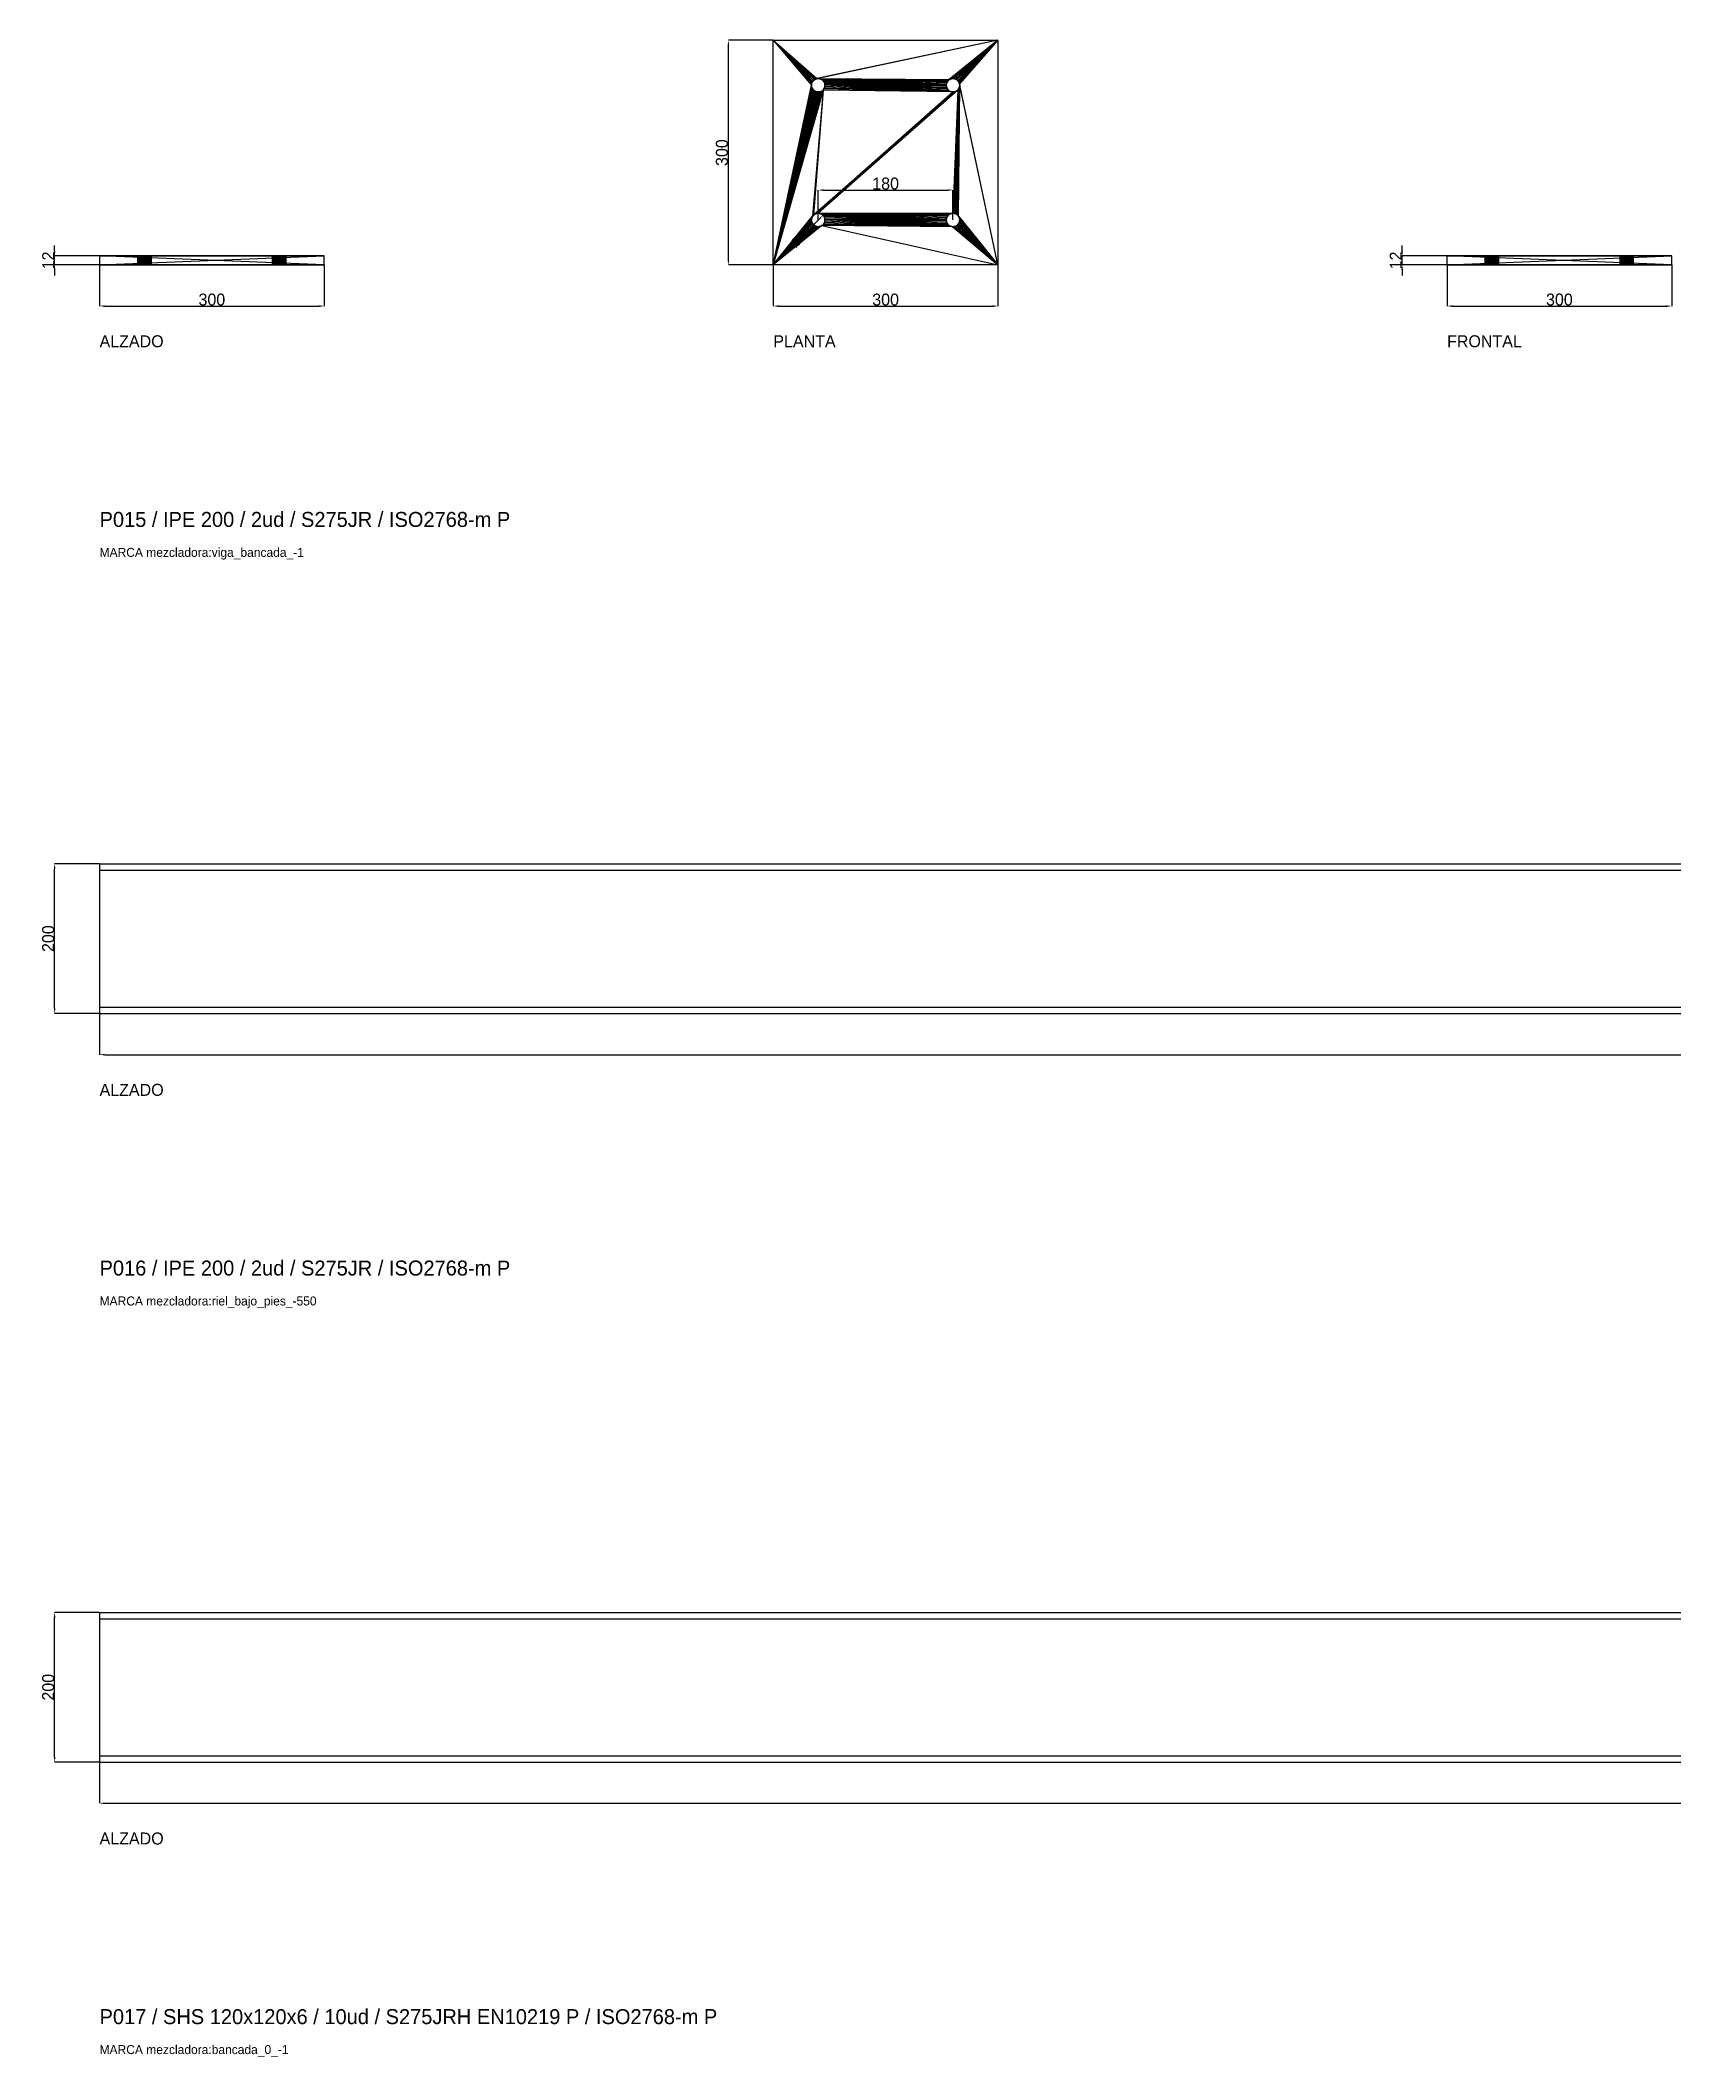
# Model space of a CAD drawing. Header units: millimetres. Extents: x -79 to 41330, y -75911 to 371.
# Drawn here: x -79 to 2100, y -22065 to -19372 of the extents above; entities that cross this region are included whole.
import ezdxf

# ---------------------------------------------------------------- set-up
doc = ezdxf.new("R2010")
doc.units = ezdxf.units.MM
for name, color, linetype in [('R17_COTAS_P', 1, 'Continuous'), ('R17_PIEZAS_P', 3, 'Continuous'), ('R17_TEXTOS', 7, 'Continuous')]:
    doc.layers.add(name, color=color, linetype=linetype)
doc.dimstyles.get("Standard").update_dxf_attribs({"dimtxt": 2.5, "dimasz": 2.5, "dimexe": 1.25, "dimexo": 0.625, "dimtad": 1, "dimcen": 2.5, "dimazin": 3, "dimtfac": 1, "dimtmove": 0, "dimatfit": 3})

msp = doc.modelspace()

# ---------------------------------------------------------------- texts
at = {"layer": 'R17_TEXTOS'}
for s, height, p in [('ALZADO', 16, (0, -19781.702)), ('PLANTA', 16, (900, -19781.702)), ('FRONTAL', 16, (1800, -19781.702)), ('P015 / IPE 200 / 2ud / S275JR / ISO2768-m P', 20, (0, -20021.702)), ('MARCA mezcladora:viga_bancada_-1', 12, (0, -20061.702)), ('ALZADO', 16, (0, -20781.702)), ('P016 / IPE 200 / 2ud / S275JR / ISO2768-m P', 20, (0, -21021.702)), ('MARCA mezcladora:riel_bajo_pies_-550', 12, (0, -21061.702)), ('ALZADO', 16, (0, -21781.702)), ('P017 / SHS 120x120x6 / 10ud / S275JRH EN10219 P / ISO2768-m P', 20, (0, -22021.702)), ('MARCA mezcladora:bancada_0_-1', 12, (0, -22061.702))]:
    msp.add_text(s, height=height, dxfattribs=at).set_placement(p)

# ---------------------------------------------------------------- blocks, each defined once
blk = doc.blocks.new('_CLOSEDFILLED')
at = {"color": 0, "linetype": 'BYBLOCK'}
blk.add_solid([(-1, 0.16), (0, 0), (-1, -0.16)], dxfattribs=at)
blk = doc.blocks.new('*D83')
for p, q in [((0, -19671.7), (0, -19726.7)), ((300, -19671.7), (300, -19726.7)), ((7, -19726.7), (293, -19726.7))]:
    blk.add_line(p, q)
at = {"layer": 'Defpoints'}
for p in [(0, -19671.7), (300, -19671.7), (0, -19726.7)]:
    blk.add_point(p, dxfattribs=at)
at = {"layer": 'R17_COTAS_P', "xscale": 7, "yscale": 7, "rotation": 180}
blk.add_blockref('_CLOSEDFILLED', (0, -19726.7), dxfattribs=at)
at = {"layer": 'R17_COTAS_P', "xscale": 7, "yscale": 7}
blk.add_blockref('_CLOSEDFILLED', (300, -19726.7), dxfattribs=at)
at = {"layer": 'R17_COTAS_P', "insert": (150, -19718.1), "char_height": 16, "attachment_point": 5}
blk.add_mtext('300', dxfattribs=at)
blk = doc.blocks.new('*D84')
for p, q in [((-60, -19652.7), (-60, -19645.7)), ((0, -19659.7), (-60, -19659.7)), ((-60, -19671.7), (-60, -19659.7)), ((0, -19671.7), (-60, -19671.7)), ((-60, -19678.7), (-60, -19685.7))]:
    blk.add_line(p, q)
at = {"layer": 'Defpoints'}
for p in [(0, -19659.7), (-60, -19671.7), (0, -19671.7)]:
    blk.add_point(p, dxfattribs=at)
at = {"layer": 'R17_COTAS_P', "xscale": 7, "yscale": 7}
for p, rotation in [((-60, -19659.7), 270), ((-60, -19671.7), 90)]:
    blk.add_blockref('_CLOSEDFILLED', p, dxfattribs=dict(at, rotation=rotation))
at = {"layer": 'R17_COTAS_P', "insert": (-68.6, -19665.7), "char_height": 16, "attachment_point": 5, "rotation": 90}
blk.add_mtext('12', dxfattribs=at)
blk = doc.blocks.new('*D85')
for p, q in [((900, -19671.7), (900, -19726.7)), ((1200, -19671.7), (1200, -19726.7)), ((907, -19726.7), (1193, -19726.7))]:
    blk.add_line(p, q)
at = {"layer": 'Defpoints'}
for p in [(900, -19671.7), (1200, -19671.7), (900, -19726.7)]:
    blk.add_point(p, dxfattribs=at)
at = {"layer": 'R17_COTAS_P', "xscale": 7, "yscale": 7, "rotation": 180}
blk.add_blockref('_CLOSEDFILLED', (900, -19726.7), dxfattribs=at)
at = {"layer": 'R17_COTAS_P', "xscale": 7, "yscale": 7}
blk.add_blockref('_CLOSEDFILLED', (1200, -19726.7), dxfattribs=at)
at = {"layer": 'R17_COTAS_P', "insert": (1050, -19718.1), "char_height": 16, "attachment_point": 5}
blk.add_mtext('300', dxfattribs=at)
blk = doc.blocks.new('*D86')
for p, q in [((900, -19371.7), (840, -19371.7)), ((840, -19664.7), (840, -19378.7)), ((900, -19671.7), (840, -19671.7))]:
    blk.add_line(p, q)
at = {"layer": 'Defpoints'}
for p in [(900, -19371.7), (840, -19671.7), (900, -19671.7)]:
    blk.add_point(p, dxfattribs=at)
at = {"layer": 'R17_COTAS_P', "xscale": 7, "yscale": 7}
for p, rotation in [((840, -19371.7), 90), ((840, -19671.7), 270)]:
    blk.add_blockref('_CLOSEDFILLED', p, dxfattribs=dict(at, rotation=rotation))
at = {"layer": 'R17_COTAS_P', "insert": (831.4, -19521.7), "char_height": 16, "attachment_point": 5, "rotation": 90}
blk.add_mtext('300', dxfattribs=at)
blk = doc.blocks.new('*D87')
for p, q in [((1800, -19671.7), (1800, -19726.7)), ((2100, -19671.7), (2100, -19726.7)), ((1807, -19726.7), (2093, -19726.7))]:
    blk.add_line(p, q)
at = {"layer": 'Defpoints'}
for p in [(1800, -19671.7), (2100, -19671.7), (1800, -19726.7)]:
    blk.add_point(p, dxfattribs=at)
at = {"layer": 'R17_COTAS_P', "xscale": 7, "yscale": 7, "rotation": 180}
blk.add_blockref('_CLOSEDFILLED', (1800, -19726.7), dxfattribs=at)
at = {"layer": 'R17_COTAS_P', "xscale": 7, "yscale": 7}
blk.add_blockref('_CLOSEDFILLED', (2100, -19726.7), dxfattribs=at)
at = {"layer": 'R17_COTAS_P', "insert": (1950, -19718.1), "char_height": 16, "attachment_point": 5}
blk.add_mtext('300', dxfattribs=at)
blk = doc.blocks.new('*D88')
for p, q in [((1740, -19652.7), (1740, -19645.7)), ((1800, -19659.7), (1740, -19659.7)), ((1740, -19671.7), (1740, -19659.7)), ((1800, -19671.7), (1740, -19671.7)), ((1740, -19678.7), (1740, -19685.7))]:
    blk.add_line(p, q)
at = {"layer": 'Defpoints'}
for p in [(1800, -19659.7), (1740, -19671.7), (1800, -19671.7)]:
    blk.add_point(p, dxfattribs=at)
at = {"layer": 'R17_COTAS_P', "xscale": 7, "yscale": 7}
for p, rotation in [((1740, -19659.7), 270), ((1740, -19671.7), 90)]:
    blk.add_blockref('_CLOSEDFILLED', p, dxfattribs=dict(at, rotation=rotation))
at = {"layer": 'R17_COTAS_P', "insert": (1731.4, -19665.7), "char_height": 16, "attachment_point": 5, "rotation": 90}
blk.add_mtext('12', dxfattribs=at)
blk = doc.blocks.new('*D89')
for p, q in [((949.7, -19622), (950.1, -19621.6)), ((950.1, -19621.6), (962.8, -19608.9))]:
    blk.add_line(p, q)
at = {"layer": 'Defpoints'}
for p in [(953.6, -19618.1), (960, -19611.7)]:
    blk.add_point(p, dxfattribs=at)
at = {"layer": 'R17_COTAS_P', "xscale": 5, "yscale": 5, "rotation": 44.99999999999642}
for p in [(966.4, -19605.3), (953.6, -19618.1)]:
    blk.add_blockref('_CLOSEDFILLED', p, dxfattribs=at)
at = {"layer": 'R17_COTAS_P', "insert": (936.9, -19634.8), "char_height": 12, "attachment_point": 5, "rotation": 45}
blk.add_mtext('%%c18', dxfattribs=at)
blk = doc.blocks.new('*D90')
for p, q in [((960, -19611.7), (960, -19571.7)), ((967, -19571.7), (1133, -19571.7)), ((1140, -19611.7), (1140, -19571.7))]:
    blk.add_line(p, q)
at = {"layer": 'Defpoints'}
for p in [(960, -19571.7), (960, -19611.7), (1140, -19611.7)]:
    blk.add_point(p, dxfattribs=at)
at = {"layer": 'R17_COTAS_P', "xscale": 7, "yscale": 7, "rotation": 180}
blk.add_blockref('_CLOSEDFILLED', (960, -19571.7), dxfattribs=at)
at = {"layer": 'R17_COTAS_P', "xscale": 7, "yscale": 7}
blk.add_blockref('_CLOSEDFILLED', (1140, -19571.7), dxfattribs=at)
at = {"layer": 'R17_COTAS_P', "insert": (1050, -19563.1), "char_height": 16, "attachment_point": 5}
blk.add_mtext('180', dxfattribs=at)
blk = doc.blocks.new('*D91')
for p, q in [((0, -20671.7), (0, -20726.7)), ((6200, -20671.7), (6200, -20726.7)), ((7, -20726.7), (6193, -20726.7))]:
    blk.add_line(p, q)
at = {"layer": 'Defpoints'}
for p in [(0, -20671.7), (6200, -20671.7), (0, -20726.7)]:
    blk.add_point(p, dxfattribs=at)
at = {"layer": 'R17_COTAS_P', "xscale": 7, "yscale": 7, "rotation": 180}
blk.add_blockref('_CLOSEDFILLED', (0, -20726.7), dxfattribs=at)
at = {"layer": 'R17_COTAS_P', "xscale": 7, "yscale": 7}
blk.add_blockref('_CLOSEDFILLED', (6200, -20726.7), dxfattribs=at)
at = {"layer": 'R17_COTAS_P', "insert": (3100, -20718.1), "char_height": 16, "attachment_point": 5}
blk.add_mtext('6200', dxfattribs=at)
blk = doc.blocks.new('*D92')
for p, q in [((0, -20471.7), (-60, -20471.7)), ((-60, -20664.7), (-60, -20478.7)), ((0, -20671.7), (-60, -20671.7))]:
    blk.add_line(p, q)
at = {"layer": 'Defpoints'}
for p in [(0, -20471.7), (-60, -20671.7), (0, -20671.7)]:
    blk.add_point(p, dxfattribs=at)
at = {"layer": 'R17_COTAS_P', "xscale": 7, "yscale": 7}
for p, rotation in [((-60, -20471.7), 90), ((-60, -20671.7), 270)]:
    blk.add_blockref('_CLOSEDFILLED', p, dxfattribs=dict(at, rotation=rotation))
at = {"layer": 'R17_COTAS_P', "insert": (-68.6, -20571.7), "char_height": 16, "attachment_point": 5, "rotation": 90}
blk.add_mtext('200', dxfattribs=at)
blk = doc.blocks.new('*D97')
for p, q in [((0, -21671.7), (0, -21726.7)), ((6320, -21671.7), (6320, -21726.7)), ((7, -21726.7), (6313, -21726.7))]:
    blk.add_line(p, q)
at = {"layer": 'Defpoints'}
for p in [(0, -21671.7), (6320, -21671.7), (0, -21726.7)]:
    blk.add_point(p, dxfattribs=at)
at = {"layer": 'R17_COTAS_P', "xscale": 7, "yscale": 7, "rotation": 180}
blk.add_blockref('_CLOSEDFILLED', (0, -21726.7), dxfattribs=at)
at = {"layer": 'R17_COTAS_P', "xscale": 7, "yscale": 7}
blk.add_blockref('_CLOSEDFILLED', (6320, -21726.7), dxfattribs=at)
at = {"layer": 'R17_COTAS_P', "insert": (3160, -21718.1), "char_height": 16, "attachment_point": 5}
blk.add_mtext('6320', dxfattribs=at)
blk = doc.blocks.new('*D98')
for p, q in [((0, -21471.7), (-60, -21471.7)), ((-60, -21664.7), (-60, -21478.7)), ((0, -21671.7), (-60, -21671.7))]:
    blk.add_line(p, q)
at = {"layer": 'Defpoints'}
for p in [(0, -21471.7), (-60, -21671.7), (0, -21671.7)]:
    blk.add_point(p, dxfattribs=at)
at = {"layer": 'R17_COTAS_P', "xscale": 7, "yscale": 7}
for p, rotation in [((-60, -21471.7), 90), ((-60, -21671.7), 270)]:
    blk.add_blockref('_CLOSEDFILLED', p, dxfattribs=dict(at, rotation=rotation))
at = {"layer": 'R17_COTAS_P', "insert": (-68.6, -21571.7), "char_height": 16, "attachment_point": 5, "rotation": 90}
blk.add_mtext('200', dxfattribs=at)

# ---------------------------------------------------------------- dimensions: what is measured, and where the dimension line sits
at = {"layer": 'R17_COTAS_P'}
for base, p1, p2, picture, middle in [((840, -19671.702), (900, -19671.702), (900, -19371.702), '*D86', (831.375, -19521.702)), ((-60, -19671.702), (0, -19671.702), (0, -19659.702), '*D84', (-68.625, -19665.702)), ((1740, -19671.702), (1800, -19671.702), (1800, -19659.702), '*D88', (1731.375, -19665.702)), ((-60, -20671.702), (0, -20671.702), (0, -20471.702), '*D92', (-68.625, -20571.702)), ((-60, -21671.702), (0, -21671.702), (0, -21471.702), '*D98', (-68.625, -21571.702))]:
    dim = msp.add_linear_dim(base=base, p1=p1, p2=p2, angle=90, dimstyle='Standard', override={"dimtxt": 16, "dimasz": 7, "dimtad": 1, "dimdec": 2}, dxfattribs=at)
    dim.commit()
    dim.dimension.update_dxf_attribs({"geometry": picture, "text_midpoint": middle})
for base, p1, p2, picture, middle in [((960, -19571.702), (960, -19611.702), (1140, -19611.702), '*D90', (1050, -19563.077)), ((0, -19726.702), (0, -19671.702), (300, -19671.702), '*D83', (150, -19718.077)), ((900, -19726.702), (900, -19671.702), (1200, -19671.702), '*D85', (1050, -19718.077)), ((1800, -19726.702), (1800, -19671.702), (2100, -19671.702), '*D87', (1950, -19718.077)), ((0, -20726.702), (0, -20671.702), (6200, -20671.702), '*D91', (3100, -20718.077)), ((0, -21726.702), (0, -21671.702), (6320, -21671.702), '*D97', (3160, -21718.077))]:
    dim = msp.add_linear_dim(base=base, p1=p1, p2=p2, dimstyle='Standard', override={"dimtxt": 16, "dimasz": 7, "dimtad": 1, "dimdec": 2}, dxfattribs=at)
    dim.commit()
    dim.dimension.update_dxf_attribs({"geometry": picture, "text_midpoint": middle})
dim = msp.add_diameter_dim_2p(p1=(966.364, -19605.338), p2=(953.636, -19618.066), dimstyle='Standard', override={"dimtxt": 12, "dimasz": 5}, dxfattribs=at)
dim.commit()
dim.dimension.update_dxf_attribs({"geometry": '*D89', "text_midpoint": (936.931, -19634.771)})

# ---------------------------------------------------------------- linework, layer by layer
at = {"layer": 'R17_PIEZAS_P'}
for p, q in [((900, -19671.702), (900, -19371.702)), ((900, -19371.702), (951, -19431.702)), ((900, -19371.702), (951.173, -19429.946)), ((900, -19371.702), (951.685, -19428.258)), ((900, -19371.702), (952.517, -19426.702)), ((900, -19371.702), (953.636, -19425.338)), ((900, -19371.702), (955, -19424.219)), ((900, -19371.702), (956.556, -19423.387)), ((900, -19371.702), (958.244, -19422.875)), ((900, -19371.702), (1200, -19371.702)), ((1200, -19371.702), (958.244, -19422.875)), ((1200, -19371.702), (960, -19422.702)), ((1200, -19371.702), (1135, -19424.219)), ((1200, -19371.702), (1136.556, -19423.387)), ((1200, -19371.702), (1138.244, -19422.875)), ((1200, -19371.702), (1140, -19422.702)), ((1200, -19371.702), (1141.756, -19422.875)), ((1200, -19371.702), (1143.444, -19423.387)), ((1200, -19371.702), (1145, -19424.219)), ((1200, -19371.702), (1146.364, -19425.338)), ((1200, -19371.702), (1147.483, -19426.702)), ((1200, -19371.702), (1148.315, -19428.258)), ((1200, -19371.702), (1148.827, -19429.946)), ((1200, -19371.702), (1200, -19671.702)), ((900, -19671.702), (951, -19431.702)), ((951.173, -19433.458), (900, -19671.702)), ((951.685, -19435.146), (900, -19671.702)), ((952.517, -19436.702), (900, -19671.702)), ((953.636, -19438.066), (900, -19671.702)), ((966.364, -19438.066), (900, -19671.702)), ((955, -19439.185), (900, -19671.702)), ((965, -19439.185), (900, -19671.702)), ((956.556, -19440.017), (900, -19671.702)), ((963.444, -19440.017), (900, -19671.702)), ((958.244, -19440.529), (900, -19671.702)), ((961.756, -19440.529), (900, -19671.702)), ((960, -19440.702), (900, -19671.702)), ((951.173, -19429.946), (951, -19431.702)), ((951, -19431.702), (951.173, -19433.458)), ((951.685, -19428.258), (951.173, -19429.946)), ((951.173, -19433.458), (951.685, -19435.146)), ((952.517, -19426.702), (951.685, -19428.258)), ((951.685, -19435.146), (952.517, -19436.702)), ((953.636, -19425.338), (952.517, -19426.702)), ((952.517, -19436.702), (953.636, -19438.066)), ((966.364, -19438.066), (952.517, -19606.702)), ((955, -19424.219), (953.636, -19425.338)), ((953.636, -19438.066), (955, -19439.185)), ((966.364, -19438.066), (953.636, -19605.338)), ((1146.364, -19438.066), (953.636, -19605.338)), ((1145, -19439.185), (953.636, -19605.338)), ((1143.444, -19440.017), (953.636, -19605.338)), ((1141.756, -19440.529), (953.636, -19605.338)), ((1140, -19440.702), (953.636, -19605.338)), ((956.556, -19423.387), (955, -19424.219)), ((1146.364, -19438.066), (955, -19604.219)), ((955, -19439.185), (956.556, -19440.017)), ((958.244, -19422.875), (956.556, -19423.387)), ((1146.364, -19438.066), (956.556, -19603.387)), ((956.556, -19440.017), (958.244, -19440.529)), ((960, -19422.702), (958.244, -19422.875)), ((1146.364, -19438.066), (958.244, -19602.875)), ((958.244, -19440.529), (960, -19440.702)), ((961.756, -19422.875), (960, -19422.702)), ((960, -19422.702), (1131.173, -19429.946)), ((960, -19422.702), (1131.685, -19428.258)), ((960, -19422.702), (1132.517, -19426.702)), ((960, -19422.702), (1133.636, -19425.338)), ((960, -19422.702), (1135, -19424.219)), ((1146.364, -19438.066), (960, -19602.702)), ((960, -19440.702), (961.756, -19440.529)), ((963.444, -19423.387), (961.756, -19422.875)), ((961.756, -19422.875), (1131.173, -19429.946)), ((961.756, -19440.529), (963.444, -19440.017)), ((965, -19424.219), (963.444, -19423.387)), ((963.444, -19423.387), (1131.173, -19429.946)), ((963.444, -19440.017), (965, -19439.185)), ((966.364, -19425.338), (965, -19424.219)), ((965, -19424.219), (1131.173, -19429.946)), ((965, -19439.185), (966.364, -19438.066)), ((967.483, -19426.702), (966.364, -19425.338)), ((966.364, -19425.338), (1131.173, -19429.946)), ((966.364, -19438.066), (967.483, -19436.702)), ((1140, -19440.702), (966.364, -19438.066)), ((968.315, -19428.258), (967.483, -19426.702)), ((967.483, -19426.702), (1131.173, -19429.946)), ((967.483, -19436.702), (968.315, -19435.146)), ((1140, -19440.702), (967.483, -19436.702)), ((968.827, -19429.946), (968.315, -19428.258)), ((968.315, -19428.258), (1131.173, -19429.946)), ((968.315, -19435.146), (968.827, -19433.458)), ((1140, -19440.702), (968.315, -19435.146)), ((969, -19431.702), (968.827, -19429.946)), ((968.827, -19429.946), (1131.173, -19429.946)), ((968.827, -19433.458), (969, -19431.702)), ((1140, -19440.702), (968.827, -19433.458)), ((969, -19431.702), (1131.173, -19429.946)), ((1131, -19431.702), (969, -19431.702)), ((1131.173, -19433.458), (969, -19431.702)), ((1131.685, -19435.146), (969, -19431.702)), ((1132.517, -19436.702), (969, -19431.702)), ((1133.636, -19438.066), (969, -19431.702)), ((1135, -19439.185), (969, -19431.702)), ((1136.556, -19440.017), (969, -19431.702)), ((1138.244, -19440.529), (969, -19431.702)), ((1140, -19440.702), (969, -19431.702)), ((1131.173, -19429.946), (1131, -19431.702)), ((1131, -19431.702), (1131.173, -19433.458)), ((1131.685, -19428.258), (1131.173, -19429.946)), ((1131.173, -19433.458), (1131.685, -19435.146)), ((1132.517, -19426.702), (1131.685, -19428.258)), ((1131.685, -19435.146), (1132.517, -19436.702)), ((1133.636, -19425.338), (1132.517, -19426.702)), ((1132.517, -19436.702), (1133.636, -19438.066)), ((1135, -19424.219), (1133.636, -19425.338)), ((1133.636, -19438.066), (1135, -19439.185)), ((1136.556, -19423.387), (1135, -19424.219)), ((1135, -19439.185), (1136.556, -19440.017)), ((1138.244, -19422.875), (1136.556, -19423.387)), ((1136.556, -19440.017), (1138.244, -19440.529)), ((1140, -19422.702), (1138.244, -19422.875)), ((1138.244, -19440.529), (1140, -19440.702)), ((1141.756, -19422.875), (1140, -19422.702)), ((1149, -19431.702), (1140, -19602.702)), ((1148.827, -19433.458), (1140, -19602.702)), ((1148.315, -19435.146), (1140, -19602.702)), ((1147.483, -19436.702), (1140, -19602.702)), ((1146.364, -19438.066), (1140, -19602.702)), ((1140, -19440.702), (1141.756, -19440.529)), ((1143.444, -19423.387), (1141.756, -19422.875)), ((1149, -19431.702), (1141.756, -19602.875)), ((1141.756, -19440.529), (1143.444, -19440.017)), ((1145, -19424.219), (1143.444, -19423.387)), ((1143.444, -19603.387), (1149, -19431.702)), ((1143.444, -19440.017), (1145, -19439.185)), ((1146.364, -19425.338), (1145, -19424.219)), ((1145, -19604.219), (1149, -19431.702)), ((1145, -19439.185), (1146.364, -19438.066)), ((1147.483, -19426.702), (1146.364, -19425.338)), ((1146.364, -19605.338), (1149, -19431.702)), ((1146.364, -19438.066), (1147.483, -19436.702)), ((1148.315, -19428.258), (1147.483, -19426.702)), ((1147.483, -19606.702), (1149, -19431.702)), ((1147.483, -19436.702), (1148.315, -19435.146)), ((1148.827, -19429.946), (1148.315, -19428.258)), ((1148.315, -19435.146), (1148.827, -19433.458)), ((1200, -19671.702), (1148.827, -19429.946)), ((1149, -19431.702), (1148.827, -19429.946)), ((1148.827, -19433.458), (1149, -19431.702)), ((1200, -19671.702), (1149, -19431.702)), ((900, -19671.702), (952.517, -19606.702)), ((900, -19671.702), (951.685, -19608.258)), ((951.685, -19608.258), (951.173, -19609.946)), ((952.517, -19606.702), (951.685, -19608.258)), ((953.636, -19605.338), (952.517, -19606.702)), ((955, -19604.219), (953.636, -19605.338)), ((956.556, -19603.387), (955, -19604.219)), ((958.244, -19602.875), (956.556, -19603.387)), ((960, -19602.702), (958.244, -19602.875)), ((961.756, -19602.875), (960, -19602.702)), ((960, -19602.702), (1131, -19611.702)), ((960, -19602.702), (1131.173, -19609.946)), ((960, -19602.702), (1131.685, -19608.258)), ((960, -19602.702), (1132.517, -19606.702)), ((960, -19602.702), (1133.636, -19605.338)), ((960, -19602.702), (1135, -19604.219)), ((960, -19602.702), (1136.556, -19603.387)), ((960, -19602.702), (1138.244, -19602.875)), ((960, -19602.702), (1140, -19602.702)), ((963.444, -19603.387), (961.756, -19602.875)), ((961.756, -19602.875), (1131, -19611.702)), ((965, -19604.219), (963.444, -19603.387)), ((963.444, -19603.387), (1131, -19611.702)), ((966.364, -19605.338), (965, -19604.219)), ((965, -19604.219), (1131, -19611.702)), ((967.483, -19606.702), (966.364, -19605.338)), ((966.364, -19605.338), (1131, -19611.702)), ((968.315, -19608.258), (967.483, -19606.702)), ((967.483, -19606.702), (1131, -19611.702)), ((968.827, -19609.946), (968.315, -19608.258)), ((968.315, -19608.258), (1131, -19611.702)), ((1131.685, -19608.258), (1131.173, -19609.946)), ((1132.517, -19606.702), (1131.685, -19608.258)), ((1133.636, -19605.338), (1132.517, -19606.702)), ((1135, -19604.219), (1133.636, -19605.338)), ((1136.556, -19603.387), (1135, -19604.219)), ((1138.244, -19602.875), (1136.556, -19603.387)), ((1140, -19602.702), (1138.244, -19602.875)), ((1141.756, -19602.875), (1140, -19602.702)), ((1143.444, -19603.387), (1141.756, -19602.875)), ((1145, -19604.219), (1143.444, -19603.387)), ((1146.364, -19605.338), (1145, -19604.219)), ((1147.483, -19606.702), (1146.364, -19605.338)), ((1148.315, -19608.258), (1147.483, -19606.702)), ((1147.483, -19606.702), (1200, -19671.702)), ((1148.827, -19609.946), (1148.315, -19608.258)), ((1148.315, -19608.258), (1200, -19671.702)), ((900, -19671.702), (951.173, -19609.946)), ((951, -19611.702), (900, -19671.702)), ((951.173, -19613.458), (900, -19671.702)), ((951.685, -19615.146), (900, -19671.702)), ((952.517, -19616.702), (900, -19671.702)), ((953.636, -19618.066), (900, -19671.702)), ((955, -19619.185), (900, -19671.702)), ((965, -19619.185), (900, -19671.702)), ((956.556, -19620.017), (900, -19671.702)), ((963.444, -19620.017), (900, -19671.702)), ((958.244, -19620.529), (900, -19671.702)), ((961.756, -19620.529), (900, -19671.702)), ((960, -19620.702), (900, -19671.702)), ((951.173, -19609.946), (951, -19611.702)), ((951, -19611.702), (951.173, -19613.458)), ((951.173, -19613.458), (951.685, -19615.146)), ((951.685, -19615.146), (952.517, -19616.702)), ((952.517, -19616.702), (953.636, -19618.066)), ((953.636, -19618.066), (955, -19619.185)), ((955, -19619.185), (956.556, -19620.017)), ((956.556, -19620.017), (958.244, -19620.529)), ((958.244, -19620.529), (960, -19620.702)), ((960, -19620.702), (961.756, -19620.529)), ((961.756, -19620.529), (963.444, -19620.017)), ((963.444, -19620.017), (965, -19619.185)), ((965, -19619.185), (966.364, -19618.066)), ((965, -19619.185), (1200, -19671.702)), ((1140, -19620.702), (965, -19619.185)), ((966.364, -19618.066), (967.483, -19616.702)), ((1140, -19620.702), (966.364, -19618.066)), ((967.483, -19616.702), (968.315, -19615.146)), ((1140, -19620.702), (967.483, -19616.702)), ((968.315, -19615.146), (968.827, -19613.458)), ((1140, -19620.702), (968.315, -19615.146)), ((969, -19611.702), (968.827, -19609.946)), ((968.827, -19609.946), (1131, -19611.702)), ((968.827, -19613.458), (969, -19611.702)), ((1140, -19620.702), (968.827, -19613.458)), ((1131, -19611.702), (969, -19611.702)), ((1131.173, -19613.458), (969, -19611.702)), ((1131.685, -19615.146), (969, -19611.702)), ((1132.517, -19616.702), (969, -19611.702)), ((1133.636, -19618.066), (969, -19611.702)), ((1135, -19619.185), (969, -19611.702)), ((1136.556, -19620.017), (969, -19611.702)), ((1138.244, -19620.529), (969, -19611.702)), ((1140, -19620.702), (969, -19611.702)), ((1131.173, -19609.946), (1131, -19611.702)), ((1131, -19611.702), (1131.173, -19613.458)), ((1131.173, -19613.458), (1131.685, -19615.146)), ((1131.685, -19615.146), (1132.517, -19616.702)), ((1132.517, -19616.702), (1133.636, -19618.066)), ((1133.636, -19618.066), (1135, -19619.185)), ((1135, -19619.185), (1136.556, -19620.017)), ((1136.556, -19620.017), (1138.244, -19620.529)), ((1138.244, -19620.529), (1140, -19620.702)), ((1140, -19620.702), (1141.756, -19620.529)), ((1140, -19620.702), (1200, -19671.702)), ((1141.756, -19620.529), (1143.444, -19620.017)), ((1141.756, -19620.529), (1200, -19671.702)), ((1143.444, -19620.017), (1145, -19619.185)), ((1143.444, -19620.017), (1200, -19671.702)), ((1145, -19619.185), (1146.364, -19618.066)), ((1145, -19619.185), (1200, -19671.702)), ((1146.364, -19618.066), (1147.483, -19616.702)), ((1146.364, -19618.066), (1200, -19671.702)), ((1147.483, -19616.702), (1148.315, -19615.146)), ((1147.483, -19616.702), (1200, -19671.702)), ((1148.315, -19615.146), (1148.827, -19613.458)), ((1148.315, -19615.146), (1200, -19671.702)), ((1149, -19611.702), (1148.827, -19609.946)), ((1148.827, -19609.946), (1200, -19671.702)), ((1148.827, -19613.458), (1149, -19611.702)), ((1148.827, -19613.458), (1200, -19671.702)), ((1149, -19611.702), (1200, -19671.702)), ((51, -19659.702), (0, -19659.702)), ((0, -19659.702), (51.173, -19659.702)), ((0, -19659.702), (51.685, -19659.702)), ((0, -19659.702), (52.517, -19659.702)), ((0, -19659.702), (53.636, -19659.702)), ((0, -19659.702), (55, -19659.702)), ((0, -19659.702), (56.556, -19659.702)), ((0, -19659.702), (58.244, -19659.702)), ((0, -19659.702), (60, -19659.702)), ((0, -19659.702), (61.756, -19659.702)), ((300, -19659.702), (0, -19659.702)), ((0, -19659.702), (63.444, -19659.702)), ((0, -19659.702), (65, -19659.702)), ((0, -19659.702), (66.364, -19659.702)), ((300, -19671.702), (0, -19659.702)), ((0, -19659.702), (0, -19671.702)), ((0, -19671.702), (300, -19659.702)), ((51.173, -19659.702), (51, -19659.702)), ((51, -19671.702), (51.173, -19659.702)), ((51, -19671.702), (51, -19659.702)), ((51.173, -19671.702), (51, -19659.702)), ((51.685, -19659.702), (51.173, -19659.702)), ((51.173, -19671.702), (51.685, -19659.702)), ((51.173, -19671.702), (51.173, -19659.702)), ((51.685, -19671.702), (51.173, -19659.702)), ((52.517, -19659.702), (51.685, -19659.702)), ((51.685, -19671.702), (52.517, -19659.702)), ((51.685, -19671.702), (51.685, -19659.702)), ((52.517, -19671.702), (51.685, -19659.702)), ((53.636, -19659.702), (52.517, -19659.702)), ((52.517, -19659.702), (66.364, -19659.702)), ((52.517, -19671.702), (53.636, -19659.702)), ((52.517, -19671.702), (52.517, -19659.702)), ((53.636, -19671.702), (52.517, -19659.702)), ((55, -19659.702), (53.636, -19659.702)), ((53.636, -19659.702), (66.364, -19659.702)), ((53.636, -19659.702), (240, -19659.702)), ((53.636, -19659.702), (241.756, -19659.702)), ((53.636, -19659.702), (243.444, -19659.702)), ((53.636, -19659.702), (245, -19659.702)), ((53.636, -19659.702), (246.364, -19659.702)), ((53.636, -19671.702), (55, -19659.702)), ((53.636, -19671.702), (53.636, -19659.702)), ((55, -19671.702), (53.636, -19659.702)), ((56.556, -19659.702), (55, -19659.702)), ((55, -19659.702), (246.364, -19659.702)), ((55, -19671.702), (56.556, -19659.702)), ((55, -19671.702), (55, -19659.702)), ((56.556, -19671.702), (55, -19659.702)), ((58.244, -19659.702), (56.556, -19659.702)), ((56.556, -19659.702), (246.364, -19659.702)), ((56.556, -19671.702), (58.244, -19659.702)), ((56.556, -19671.702), (56.556, -19659.702)), ((58.244, -19671.702), (56.556, -19659.702)), ((60, -19659.702), (58.244, -19659.702)), ((58.244, -19659.702), (300, -19659.702)), ((58.244, -19659.702), (246.364, -19659.702)), ((58.244, -19671.702), (60, -19659.702)), ((58.244, -19671.702), (58.244, -19659.702)), ((60, -19671.702), (58.244, -19659.702)), ((60, -19659.702), (61.756, -19659.702)), ((231, -19659.702), (60, -19659.702)), ((231.173, -19659.702), (60, -19659.702)), ((231.685, -19659.702), (60, -19659.702)), ((60, -19659.702), (300, -19659.702)), ((232.517, -19659.702), (60, -19659.702)), ((233.636, -19659.702), (60, -19659.702)), ((235, -19659.702), (60, -19659.702)), ((236.556, -19659.702), (60, -19659.702)), ((238.244, -19659.702), (60, -19659.702)), ((240, -19659.702), (60, -19659.702)), ((60, -19659.702), (246.364, -19659.702)), ((60, -19671.702), (61.756, -19659.702)), ((60, -19671.702), (60, -19659.702)), ((61.756, -19671.702), (60, -19659.702)), ((61.756, -19659.702), (63.444, -19659.702)), ((231, -19659.702), (61.756, -19659.702)), ((231.173, -19659.702), (61.756, -19659.702)), ((61.756, -19671.702), (63.444, -19659.702)), ((61.756, -19671.702), (61.756, -19659.702)), ((63.444, -19671.702), (61.756, -19659.702)), ((63.444, -19659.702), (65, -19659.702)), ((231, -19659.702), (63.444, -19659.702)), ((231.173, -19659.702), (63.444, -19659.702)), ((63.444, -19671.702), (65, -19659.702)), ((63.444, -19671.702), (63.444, -19659.702)), ((65, -19671.702), (63.444, -19659.702)), ((65, -19659.702), (66.364, -19659.702)), ((231, -19659.702), (65, -19659.702)), ((231.173, -19659.702), (65, -19659.702)), ((300, -19659.702), (65, -19659.702)), ((65, -19659.702), (240, -19659.702)), ((65, -19671.702), (66.364, -19659.702)), ((65, -19671.702), (65, -19659.702)), ((66.364, -19671.702), (65, -19659.702)), ((66.364, -19659.702), (67.483, -19659.702)), ((231, -19659.702), (66.364, -19659.702)), ((231.173, -19659.702), (66.364, -19659.702)), ((66.364, -19659.702), (240, -19659.702)), ((66.364, -19671.702), (67.483, -19659.702)), ((66.364, -19671.702), (66.364, -19659.702)), ((67.483, -19671.702), (66.364, -19659.702)), ((67.483, -19659.702), (68.315, -19659.702)), ((231, -19659.702), (67.483, -19659.702)), ((231.173, -19659.702), (67.483, -19659.702)), ((67.483, -19659.702), (240, -19659.702)), ((67.483, -19671.702), (68.315, -19659.702)), ((67.483, -19671.702), (67.483, -19659.702)), ((68.315, -19671.702), (67.483, -19659.702)), ((68.315, -19659.702), (68.827, -19659.702)), ((231, -19659.702), (68.315, -19659.702)), ((231.173, -19659.702), (68.315, -19659.702)), ((68.315, -19659.702), (240, -19659.702)), ((68.315, -19671.702), (68.827, -19659.702)), ((68.315, -19671.702), (68.315, -19659.702)), ((68.827, -19671.702), (68.315, -19659.702)), ((68.827, -19659.702), (69, -19659.702)), ((231, -19659.702), (68.827, -19659.702)), ((231.173, -19659.702), (68.827, -19659.702)), ((68.827, -19659.702), (240, -19659.702)), ((68.827, -19671.702), (69, -19659.702)), ((68.827, -19671.702), (68.827, -19659.702)), ((69, -19671.702), (68.827, -19659.702)), ((69, -19659.702), (231, -19659.702)), ((231.173, -19659.702), (69, -19659.702)), ((69, -19659.702), (231.685, -19659.702)), ((69, -19659.702), (232.517, -19659.702)), ((69, -19659.702), (233.636, -19659.702)), ((69, -19659.702), (235, -19659.702)), ((69, -19659.702), (236.556, -19659.702)), ((69, -19659.702), (238.244, -19659.702)), ((69, -19659.702), (240, -19659.702)), ((69, -19659.702), (69, -19671.702)), ((231, -19659.702), (231.173, -19659.702)), ((231, -19671.702), (231.173, -19659.702)), ((231, -19671.702), (231, -19659.702)), ((231.173, -19671.702), (231, -19659.702)), ((231.685, -19659.702), (231.173, -19659.702)), ((231.173, -19671.702), (231.685, -19659.702)), ((231.173, -19671.702), (231.173, -19659.702)), ((231.685, -19671.702), (231.173, -19659.702)), ((232.517, -19659.702), (231.685, -19659.702)), ((231.685, -19671.702), (232.517, -19659.702)), ((231.685, -19671.702), (231.685, -19659.702)), ((232.517, -19671.702), (231.685, -19659.702)), ((233.636, -19659.702), (232.517, -19659.702)), ((232.517, -19671.702), (233.636, -19659.702)), ((232.517, -19671.702), (232.517, -19659.702)), ((233.636, -19671.702), (232.517, -19659.702)), ((235, -19659.702), (233.636, -19659.702)), ((233.636, -19671.702), (235, -19659.702)), ((233.636, -19671.702), (233.636, -19659.702)), ((235, -19671.702), (233.636, -19659.702)), ((236.556, -19659.702), (235, -19659.702)), ((235, -19659.702), (300, -19659.702)), ((235, -19671.702), (236.556, -19659.702)), ((235, -19671.702), (235, -19659.702)), ((236.556, -19671.702), (235, -19659.702)), ((238.244, -19659.702), (236.556, -19659.702)), ((236.556, -19659.702), (300, -19659.702)), ((236.556, -19671.702), (238.244, -19659.702)), ((236.556, -19671.702), (236.556, -19659.702)), ((238.244, -19671.702), (236.556, -19659.702)), ((240, -19659.702), (238.244, -19659.702)), ((238.244, -19659.702), (300, -19659.702)), ((238.244, -19671.702), (240, -19659.702)), ((238.244, -19671.702), (238.244, -19659.702)), ((240, -19671.702), (238.244, -19659.702)), ((300, -19659.702), (240, -19659.702)), ((241.756, -19659.702), (240, -19659.702)), ((240, -19659.702), (246.364, -19659.702)), ((240, -19659.702), (247.483, -19659.702)), ((240, -19659.702), (248.315, -19659.702)), ((240, -19659.702), (248.827, -19659.702)), ((240, -19659.702), (249, -19659.702)), ((240, -19671.702), (241.756, -19659.702)), ((240, -19671.702), (240, -19659.702)), ((241.756, -19671.702), (240, -19659.702)), ((300, -19659.702), (241.756, -19659.702)), ((243.444, -19659.702), (241.756, -19659.702)), ((241.756, -19659.702), (249, -19659.702)), ((241.756, -19671.702), (243.444, -19659.702)), ((241.756, -19671.702), (241.756, -19659.702)), ((243.444, -19671.702), (241.756, -19659.702)), ((300, -19659.702), (243.444, -19659.702)), ((245, -19659.702), (243.444, -19659.702)), ((249, -19659.702), (243.444, -19659.702)), ((243.444, -19671.702), (245, -19659.702)), ((243.444, -19671.702), (243.444, -19659.702)), ((245, -19671.702), (243.444, -19659.702)), ((300, -19659.702), (245, -19659.702)), ((246.364, -19659.702), (245, -19659.702)), ((249, -19659.702), (245, -19659.702)), ((245, -19671.702), (246.364, -19659.702)), ((245, -19671.702), (245, -19659.702)), ((246.364, -19671.702), (245, -19659.702)), ((300, -19659.702), (246.364, -19659.702)), ((247.483, -19659.702), (246.364, -19659.702)), ((249, -19659.702), (246.364, -19659.702)), ((246.364, -19671.702), (247.483, -19659.702)), ((246.364, -19671.702), (246.364, -19659.702)), ((247.483, -19671.702), (246.364, -19659.702)), ((300, -19659.702), (247.483, -19659.702)), ((248.315, -19659.702), (247.483, -19659.702)), ((249, -19659.702), (247.483, -19659.702)), ((247.483, -19671.702), (248.315, -19659.702)), ((247.483, -19671.702), (247.483, -19659.702)), ((248.315, -19671.702), (247.483, -19659.702)), ((300, -19659.702), (248.315, -19659.702)), ((248.827, -19659.702), (248.315, -19659.702)), ((248.315, -19671.702), (248.827, -19659.702)), ((248.315, -19671.702), (248.315, -19659.702)), ((248.827, -19671.702), (248.315, -19659.702)), ((300, -19659.702), (248.827, -19659.702)), ((249, -19659.702), (248.827, -19659.702)), ((248.827, -19671.702), (249, -19659.702)), ((248.827, -19671.702), (248.827, -19659.702)), ((249, -19671.702), (248.827, -19659.702)), ((300, -19659.702), (249, -19659.702)), ((249, -19659.702), (249, -19671.702)), ((300, -19671.702), (300, -19659.702)), ((2040, -19659.702), (1800, -19659.702)), ((1800, -19659.702), (2038.244, -19659.702)), ((1800, -19659.702), (1860, -19659.702)), ((1861.756, -19659.702), (1800, -19659.702)), ((1800, -19659.702), (1858.244, -19659.702)), ((2100, -19659.702), (1800, -19659.702)), ((1800, -19659.702), (2036.556, -19659.702)), ((1863.444, -19659.702), (1800, -19659.702)), ((1800, -19659.702), (1856.556, -19659.702)), ((1800, -19659.702), (2035, -19659.702)), ((1865, -19659.702), (1800, -19659.702)), ((1800, -19659.702), (1855, -19659.702)), ((1800, -19659.702), (2033.636, -19659.702)), ((1800, -19659.702), (1853.636, -19659.702)), ((1800, -19659.702), (2032.517, -19659.702)), ((1800, -19659.702), (1852.517, -19659.702)), ((1800, -19659.702), (2031.685, -19659.702)), ((1800, -19659.702), (1851.685, -19659.702)), ((1800, -19659.702), (2031.173, -19659.702)), ((1800, -19659.702), (1851.173, -19659.702)), ((1800, -19659.702), (2031, -19659.702)), ((1800, -19659.702), (1851, -19659.702)), ((2041.756, -19659.702), (1800, -19659.702)), ((1800, -19671.702), (1800, -19659.702)), ((2100, -19671.702), (1800, -19659.702)), ((1800, -19671.702), (2100, -19659.702)), ((1851, -19659.702), (1851.173, -19659.702)), ((1860, -19659.702), (1851, -19659.702)), ((1858.244, -19659.702), (1851, -19659.702)), ((1856.556, -19659.702), (1851, -19659.702)), ((1855, -19659.702), (1851, -19659.702)), ((1853.636, -19659.702), (1851, -19659.702)), ((1852.517, -19659.702), (1851, -19659.702)), ((1851, -19671.702), (1851.173, -19659.702)), ((1851, -19671.702), (1851, -19659.702)), ((1851.173, -19671.702), (1851, -19659.702)), ((1851.173, -19659.702), (1851.685, -19659.702)), ((1860, -19659.702), (1851.173, -19659.702)), ((1851.173, -19671.702), (1851.685, -19659.702)), ((1851.173, -19671.702), (1851.173, -19659.702)), ((1851.685, -19671.702), (1851.173, -19659.702)), ((1851.685, -19659.702), (1852.517, -19659.702)), ((1860, -19659.702), (1851.685, -19659.702)), ((1851.685, -19671.702), (1852.517, -19659.702)), ((1851.685, -19671.702), (1851.685, -19659.702)), ((1852.517, -19671.702), (1851.685, -19659.702)), ((1852.517, -19659.702), (1853.636, -19659.702)), ((1860, -19659.702), (1852.517, -19659.702)), ((1852.517, -19671.702), (1853.636, -19659.702)), ((1852.517, -19671.702), (1852.517, -19659.702)), ((1853.636, -19671.702), (1852.517, -19659.702)), ((1853.636, -19659.702), (1855, -19659.702)), ((1860, -19659.702), (1853.636, -19659.702)), ((1853.636, -19671.702), (1855, -19659.702)), ((1853.636, -19671.702), (1853.636, -19659.702)), ((1855, -19671.702), (1853.636, -19659.702)), ((1855, -19659.702), (1856.556, -19659.702)), ((1860, -19659.702), (1855, -19659.702)), ((1855, -19671.702), (1856.556, -19659.702)), ((1855, -19671.702), (1855, -19659.702)), ((1856.556, -19671.702), (1855, -19659.702)), ((1856.556, -19659.702), (1858.244, -19659.702)), ((1860, -19659.702), (1856.556, -19659.702)), ((1856.556, -19671.702), (1858.244, -19659.702)), ((1856.556, -19671.702), (1856.556, -19659.702)), ((1858.244, -19671.702), (1856.556, -19659.702)), ((1858.244, -19659.702), (1860, -19659.702)), ((1858.244, -19671.702), (1860, -19659.702)), ((1858.244, -19671.702), (1858.244, -19659.702)), ((1860, -19671.702), (1858.244, -19659.702)), ((1860, -19659.702), (1861.756, -19659.702)), ((1860, -19659.702), (1863.444, -19659.702)), ((1860, -19659.702), (1865, -19659.702)), ((1860, -19659.702), (1866.364, -19659.702)), ((1860, -19659.702), (1867.483, -19659.702)), ((1860, -19659.702), (1868.315, -19659.702)), ((1860, -19659.702), (1868.827, -19659.702)), ((1860, -19659.702), (1869, -19659.702)), ((1860, -19659.702), (1860, -19671.702)), ((1861.756, -19671.702), (1860, -19659.702)), ((1860, -19671.702), (1861.756, -19659.702)), ((1861.756, -19659.702), (1863.444, -19659.702)), ((1861.756, -19659.702), (1869, -19659.702)), ((1861.756, -19671.702), (1861.756, -19659.702)), ((1863.444, -19671.702), (1861.756, -19659.702)), ((1861.756, -19671.702), (1863.444, -19659.702)), ((1863.444, -19659.702), (1865, -19659.702)), ((1863.444, -19659.702), (1869, -19659.702)), ((1863.444, -19671.702), (1863.444, -19659.702)), ((1865, -19671.702), (1863.444, -19659.702)), ((1863.444, -19671.702), (1865, -19659.702)), ((1866.364, -19659.702), (1865, -19659.702)), ((1865, -19659.702), (1869, -19659.702)), ((1865, -19659.702), (2033.636, -19659.702)), ((2040, -19659.702), (1865, -19659.702)), ((1865, -19671.702), (1865, -19659.702)), ((1866.364, -19671.702), (1865, -19659.702)), ((1865, -19671.702), (1866.364, -19659.702)), ((1867.483, -19659.702), (1866.364, -19659.702)), ((1866.364, -19659.702), (1869, -19659.702)), ((1866.364, -19659.702), (2033.636, -19659.702)), ((1866.364, -19659.702), (2031, -19659.702)), ((1866.364, -19659.702), (2031.173, -19659.702)), ((1866.364, -19659.702), (2031.685, -19659.702)), ((1866.364, -19659.702), (2032.517, -19659.702)), ((2040, -19659.702), (1866.364, -19659.702)), ((1866.364, -19671.702), (1866.364, -19659.702)), ((1867.483, -19671.702), (1866.364, -19659.702)), ((1866.364, -19671.702), (1867.483, -19659.702)), ((1868.315, -19659.702), (1867.483, -19659.702)), ((1867.483, -19659.702), (1869, -19659.702)), ((1867.483, -19659.702), (2033.636, -19659.702)), ((2040, -19659.702), (1867.483, -19659.702)), ((1867.483, -19671.702), (1867.483, -19659.702)), ((1868.315, -19671.702), (1867.483, -19659.702)), ((1867.483, -19671.702), (1868.315, -19659.702)), ((1868.827, -19659.702), (1868.315, -19659.702)), ((1868.315, -19659.702), (1869, -19659.702)), ((1868.315, -19659.702), (2033.636, -19659.702)), ((2040, -19659.702), (1868.315, -19659.702)), ((1868.315, -19671.702), (1868.315, -19659.702)), ((1868.827, -19671.702), (1868.315, -19659.702)), ((1868.315, -19671.702), (1868.827, -19659.702)), ((1869, -19659.702), (1868.827, -19659.702)), ((1868.827, -19659.702), (2033.636, -19659.702)), ((1868.827, -19659.702), (2040, -19659.702)), ((1868.827, -19671.702), (1868.827, -19659.702)), ((1869, -19671.702), (1868.827, -19659.702)), ((1868.827, -19671.702), (1869, -19659.702)), ((1869, -19659.702), (2033.636, -19659.702)), ((1869, -19659.702), (2035, -19659.702)), ((1869, -19659.702), (2036.556, -19659.702)), ((1869, -19659.702), (2038.244, -19659.702)), ((1869, -19659.702), (2040, -19659.702)), ((1869, -19671.702), (1869, -19659.702)), ((2031, -19659.702), (2031.173, -19659.702)), ((2040, -19659.702), (2031, -19659.702)), ((2038.244, -19659.702), (2031, -19659.702)), ((2036.556, -19659.702), (2031, -19659.702)), ((2035, -19659.702), (2031, -19659.702)), ((2033.636, -19659.702), (2031, -19659.702)), ((2031, -19671.702), (2031.173, -19659.702)), ((2031, -19671.702), (2031, -19659.702)), ((2031.173, -19671.702), (2031, -19659.702)), ((2031.173, -19659.702), (2031.685, -19659.702)), ((2040, -19659.702), (2031.173, -19659.702)), ((2031.173, -19671.702), (2031.685, -19659.702)), ((2031.173, -19671.702), (2031.173, -19659.702)), ((2031.685, -19671.702), (2031.173, -19659.702)), ((2031.685, -19659.702), (2032.517, -19659.702)), ((2040, -19659.702), (2031.685, -19659.702)), ((2031.685, -19671.702), (2032.517, -19659.702)), ((2031.685, -19671.702), (2031.685, -19659.702)), ((2032.517, -19671.702), (2031.685, -19659.702)), ((2032.517, -19659.702), (2033.636, -19659.702)), ((2040, -19659.702), (2032.517, -19659.702)), ((2032.517, -19671.702), (2033.636, -19659.702)), ((2032.517, -19671.702), (2032.517, -19659.702)), ((2033.636, -19671.702), (2032.517, -19659.702)), ((2033.636, -19659.702), (2035, -19659.702)), ((2040, -19659.702), (2033.636, -19659.702)), ((2033.636, -19671.702), (2035, -19659.702)), ((2033.636, -19671.702), (2033.636, -19659.702)), ((2035, -19671.702), (2033.636, -19659.702)), ((2035, -19659.702), (2036.556, -19659.702)), ((2040, -19659.702), (2035, -19659.702)), ((2035, -19671.702), (2036.556, -19659.702)), ((2035, -19671.702), (2035, -19659.702)), ((2036.556, -19671.702), (2035, -19659.702)), ((2036.556, -19659.702), (2038.244, -19659.702)), ((2040, -19659.702), (2036.556, -19659.702)), ((2036.556, -19671.702), (2038.244, -19659.702)), ((2036.556, -19671.702), (2036.556, -19659.702)), ((2038.244, -19671.702), (2036.556, -19659.702)), ((2038.244, -19659.702), (2040, -19659.702)), ((2038.244, -19671.702), (2040, -19659.702)), ((2038.244, -19671.702), (2038.244, -19659.702)), ((2040, -19671.702), (2038.244, -19659.702)), ((2040, -19659.702), (2041.756, -19659.702)), ((2040, -19659.702), (2100, -19659.702)), ((2040, -19659.702), (2040, -19671.702)), ((2041.756, -19671.702), (2040, -19659.702)), ((2040, -19671.702), (2041.756, -19659.702)), ((2041.756, -19659.702), (2100, -19659.702)), ((2043.444, -19659.702), (2041.756, -19659.702)), ((2041.756, -19659.702), (2045, -19659.702)), ((2041.756, -19659.702), (2046.364, -19659.702)), ((2041.756, -19659.702), (2047.483, -19659.702)), ((2041.756, -19659.702), (2048.315, -19659.702)), ((2041.756, -19659.702), (2048.827, -19659.702)), ((2041.756, -19659.702), (2049, -19659.702)), ((2041.756, -19671.702), (2041.756, -19659.702)), ((2043.444, -19671.702), (2041.756, -19659.702)), ((2041.756, -19671.702), (2043.444, -19659.702)), ((2043.444, -19659.702), (2100, -19659.702)), ((2045, -19659.702), (2043.444, -19659.702)), ((2043.444, -19659.702), (2049, -19659.702)), ((2043.444, -19671.702), (2043.444, -19659.702)), ((2045, -19671.702), (2043.444, -19659.702)), ((2043.444, -19671.702), (2045, -19659.702)), ((2045, -19659.702), (2100, -19659.702)), ((2046.364, -19659.702), (2045, -19659.702)), ((2045, -19659.702), (2049, -19659.702)), ((2045, -19671.702), (2045, -19659.702)), ((2046.364, -19671.702), (2045, -19659.702)), ((2045, -19671.702), (2046.364, -19659.702)), ((2046.364, -19659.702), (2100, -19659.702)), ((2047.483, -19659.702), (2046.364, -19659.702)), ((2046.364, -19659.702), (2049, -19659.702)), ((2046.364, -19671.702), (2046.364, -19659.702)), ((2047.483, -19671.702), (2046.364, -19659.702)), ((2046.364, -19671.702), (2047.483, -19659.702)), ((2047.483, -19659.702), (2100, -19659.702)), ((2048.315, -19659.702), (2047.483, -19659.702)), ((2047.483, -19659.702), (2049, -19659.702)), ((2047.483, -19671.702), (2047.483, -19659.702)), ((2048.315, -19671.702), (2047.483, -19659.702)), ((2047.483, -19671.702), (2048.315, -19659.702)), ((2048.315, -19659.702), (2100, -19659.702)), ((2048.827, -19659.702), (2048.315, -19659.702)), ((2048.315, -19671.702), (2048.315, -19659.702)), ((2048.827, -19671.702), (2048.315, -19659.702)), ((2048.315, -19671.702), (2048.827, -19659.702)), ((2048.827, -19659.702), (2100, -19659.702)), ((2049, -19659.702), (2048.827, -19659.702)), ((2048.827, -19671.702), (2048.827, -19659.702)), ((2049, -19671.702), (2048.827, -19659.702)), ((2048.827, -19671.702), (2049, -19659.702)), ((2049, -19659.702), (2100, -19659.702)), ((2049, -19671.702), (2049, -19659.702)), ((2100, -19671.702), (2100, -19659.702)), ((0, -19671.702), (51, -19671.702)), ((51.173, -19671.702), (0, -19671.702)), ((51.685, -19671.702), (0, -19671.702)), ((52.517, -19671.702), (0, -19671.702)), ((53.636, -19671.702), (0, -19671.702)), ((55, -19671.702), (0, -19671.702)), ((56.556, -19671.702), (0, -19671.702)), ((58.244, -19671.702), (0, -19671.702)), ((60, -19671.702), (0, -19671.702)), ((61.756, -19671.702), (0, -19671.702)), ((0, -19671.702), (300, -19671.702)), ((63.444, -19671.702), (0, -19671.702)), ((65, -19671.702), (0, -19671.702)), ((66.364, -19671.702), (0, -19671.702)), ((51, -19671.702), (51.173, -19671.702)), ((51.173, -19671.702), (51.685, -19671.702)), ((51.685, -19671.702), (52.517, -19671.702)), ((52.517, -19671.702), (53.636, -19671.702)), ((66.364, -19671.702), (52.517, -19671.702)), ((53.636, -19671.702), (55, -19671.702)), ((66.364, -19671.702), (53.636, -19671.702)), ((240, -19671.702), (53.636, -19671.702)), ((241.756, -19671.702), (53.636, -19671.702)), ((243.444, -19671.702), (53.636, -19671.702)), ((245, -19671.702), (53.636, -19671.702)), ((246.364, -19671.702), (53.636, -19671.702)), ((55, -19671.702), (56.556, -19671.702)), ((246.364, -19671.702), (55, -19671.702)), ((56.556, -19671.702), (58.244, -19671.702)), ((246.364, -19671.702), (56.556, -19671.702)), ((58.244, -19671.702), (60, -19671.702)), ((300, -19671.702), (58.244, -19671.702)), ((246.364, -19671.702), (58.244, -19671.702)), ((61.756, -19671.702), (60, -19671.702)), ((60, -19671.702), (231, -19671.702)), ((60, -19671.702), (231.173, -19671.702)), ((60, -19671.702), (231.685, -19671.702)), ((300, -19671.702), (60, -19671.702)), ((60, -19671.702), (232.517, -19671.702)), ((60, -19671.702), (233.636, -19671.702)), ((60, -19671.702), (235, -19671.702)), ((60, -19671.702), (236.556, -19671.702)), ((60, -19671.702), (238.244, -19671.702)), ((60, -19671.702), (240, -19671.702)), ((246.364, -19671.702), (60, -19671.702)), ((63.444, -19671.702), (61.756, -19671.702)), ((61.756, -19671.702), (231, -19671.702)), ((61.756, -19671.702), (231.173, -19671.702)), ((65, -19671.702), (63.444, -19671.702)), ((63.444, -19671.702), (231, -19671.702)), ((63.444, -19671.702), (231.173, -19671.702)), ((66.364, -19671.702), (65, -19671.702)), ((65, -19671.702), (231, -19671.702)), ((65, -19671.702), (231.173, -19671.702)), ((65, -19671.702), (300, -19671.702)), ((240, -19671.702), (65, -19671.702)), ((67.483, -19671.702), (66.364, -19671.702)), ((66.364, -19671.702), (231, -19671.702)), ((66.364, -19671.702), (231.173, -19671.702)), ((240, -19671.702), (66.364, -19671.702)), ((68.315, -19671.702), (67.483, -19671.702)), ((67.483, -19671.702), (231, -19671.702)), ((67.483, -19671.702), (231.173, -19671.702)), ((240, -19671.702), (67.483, -19671.702)), ((68.827, -19671.702), (68.315, -19671.702)), ((68.315, -19671.702), (231, -19671.702)), ((68.315, -19671.702), (231.173, -19671.702)), ((240, -19671.702), (68.315, -19671.702)), ((69, -19671.702), (68.827, -19671.702)), ((68.827, -19671.702), (231, -19671.702)), ((68.827, -19671.702), (231.173, -19671.702)), ((240, -19671.702), (68.827, -19671.702)), ((231, -19671.702), (69, -19671.702)), ((69, -19671.702), (231.173, -19671.702)), ((231.685, -19671.702), (69, -19671.702)), ((232.517, -19671.702), (69, -19671.702)), ((233.636, -19671.702), (69, -19671.702)), ((235, -19671.702), (69, -19671.702)), ((236.556, -19671.702), (69, -19671.702)), ((238.244, -19671.702), (69, -19671.702)), ((240, -19671.702), (69, -19671.702)), ((231.173, -19671.702), (231, -19671.702)), ((231.173, -19671.702), (231.685, -19671.702)), ((231.685, -19671.702), (232.517, -19671.702)), ((232.517, -19671.702), (233.636, -19671.702)), ((233.636, -19671.702), (235, -19671.702)), ((235, -19671.702), (236.556, -19671.702)), ((300, -19671.702), (235, -19671.702)), ((236.556, -19671.702), (238.244, -19671.702)), ((300, -19671.702), (236.556, -19671.702)), ((238.244, -19671.702), (240, -19671.702)), ((300, -19671.702), (238.244, -19671.702)), ((240, -19671.702), (300, -19671.702)), ((240, -19671.702), (241.756, -19671.702)), ((246.364, -19671.702), (240, -19671.702)), ((247.483, -19671.702), (240, -19671.702)), ((248.315, -19671.702), (240, -19671.702)), ((248.827, -19671.702), (240, -19671.702)), ((249, -19671.702), (240, -19671.702)), ((241.756, -19671.702), (300, -19671.702)), ((241.756, -19671.702), (243.444, -19671.702)), ((249, -19671.702), (241.756, -19671.702)), ((243.444, -19671.702), (300, -19671.702)), ((243.444, -19671.702), (245, -19671.702)), ((243.444, -19671.702), (249, -19671.702)), ((245, -19671.702), (300, -19671.702)), ((245, -19671.702), (246.364, -19671.702)), ((245, -19671.702), (249, -19671.702)), ((246.364, -19671.702), (300, -19671.702)), ((246.364, -19671.702), (247.483, -19671.702)), ((246.364, -19671.702), (249, -19671.702)), ((247.483, -19671.702), (300, -19671.702)), ((247.483, -19671.702), (248.315, -19671.702)), ((247.483, -19671.702), (249, -19671.702)), ((248.315, -19671.702), (300, -19671.702)), ((248.315, -19671.702), (248.827, -19671.702)), ((248.827, -19671.702), (300, -19671.702)), ((248.827, -19671.702), (249, -19671.702)), ((249, -19671.702), (300, -19671.702)), ((1200, -19671.702), (900, -19671.702)), ((1800, -19671.702), (2040, -19671.702)), ((2038.244, -19671.702), (1800, -19671.702)), ((1860, -19671.702), (1800, -19671.702)), ((1800, -19671.702), (1861.756, -19671.702)), ((1858.244, -19671.702), (1800, -19671.702)), ((1800, -19671.702), (2100, -19671.702)), ((2036.556, -19671.702), (1800, -19671.702)), ((1800, -19671.702), (1863.444, -19671.702)), ((1856.556, -19671.702), (1800, -19671.702)), ((2035, -19671.702), (1800, -19671.702)), ((1800, -19671.702), (1865, -19671.702)), ((1855, -19671.702), (1800, -19671.702)), ((2033.636, -19671.702), (1800, -19671.702)), ((1853.636, -19671.702), (1800, -19671.702)), ((2032.517, -19671.702), (1800, -19671.702)), ((1852.517, -19671.702), (1800, -19671.702)), ((2031.685, -19671.702), (1800, -19671.702)), ((1851.685, -19671.702), (1800, -19671.702)), ((2031.173, -19671.702), (1800, -19671.702)), ((1851.173, -19671.702), (1800, -19671.702)), ((2031, -19671.702), (1800, -19671.702)), ((1851, -19671.702), (1800, -19671.702)), ((1800, -19671.702), (2041.756, -19671.702)), ((1851.173, -19671.702), (1851, -19671.702)), ((1851, -19671.702), (1860, -19671.702)), ((1851, -19671.702), (1858.244, -19671.702)), ((1851, -19671.702), (1856.556, -19671.702)), ((1851, -19671.702), (1855, -19671.702)), ((1851, -19671.702), (1853.636, -19671.702)), ((1851, -19671.702), (1852.517, -19671.702)), ((1851.685, -19671.702), (1851.173, -19671.702)), ((1851.173, -19671.702), (1860, -19671.702)), ((1852.517, -19671.702), (1851.685, -19671.702)), ((1851.685, -19671.702), (1860, -19671.702)), ((1853.636, -19671.702), (1852.517, -19671.702)), ((1852.517, -19671.702), (1860, -19671.702)), ((1855, -19671.702), (1853.636, -19671.702)), ((1853.636, -19671.702), (1860, -19671.702)), ((1856.556, -19671.702), (1855, -19671.702)), ((1855, -19671.702), (1860, -19671.702)), ((1858.244, -19671.702), (1856.556, -19671.702)), ((1856.556, -19671.702), (1860, -19671.702)), ((1860, -19671.702), (1858.244, -19671.702)), ((1861.756, -19671.702), (1860, -19671.702)), ((1863.444, -19671.702), (1860, -19671.702)), ((1865, -19671.702), (1860, -19671.702)), ((1866.364, -19671.702), (1860, -19671.702)), ((1867.483, -19671.702), (1860, -19671.702)), ((1868.315, -19671.702), (1860, -19671.702)), ((1868.827, -19671.702), (1860, -19671.702)), ((1869, -19671.702), (1860, -19671.702)), ((1863.444, -19671.702), (1861.756, -19671.702)), ((1869, -19671.702), (1861.756, -19671.702)), ((1865, -19671.702), (1863.444, -19671.702)), ((1869, -19671.702), (1863.444, -19671.702)), ((1865, -19671.702), (1866.364, -19671.702)), ((1869, -19671.702), (1865, -19671.702)), ((2033.636, -19671.702), (1865, -19671.702)), ((1865, -19671.702), (2040, -19671.702)), ((1866.364, -19671.702), (1867.483, -19671.702)), ((1869, -19671.702), (1866.364, -19671.702)), ((2033.636, -19671.702), (1866.364, -19671.702)), ((2031, -19671.702), (1866.364, -19671.702)), ((2031.173, -19671.702), (1866.364, -19671.702)), ((2031.685, -19671.702), (1866.364, -19671.702)), ((2032.517, -19671.702), (1866.364, -19671.702)), ((1866.364, -19671.702), (2040, -19671.702)), ((1867.483, -19671.702), (1868.315, -19671.702)), ((1869, -19671.702), (1867.483, -19671.702)), ((2033.636, -19671.702), (1867.483, -19671.702)), ((1867.483, -19671.702), (2040, -19671.702)), ((1868.315, -19671.702), (1868.827, -19671.702)), ((1869, -19671.702), (1868.315, -19671.702)), ((2033.636, -19671.702), (1868.315, -19671.702)), ((1868.315, -19671.702), (2040, -19671.702)), ((1868.827, -19671.702), (1869, -19671.702)), ((2033.636, -19671.702), (1868.827, -19671.702)), ((2040, -19671.702), (1868.827, -19671.702)), ((2033.636, -19671.702), (1869, -19671.702)), ((2035, -19671.702), (1869, -19671.702)), ((2036.556, -19671.702), (1869, -19671.702)), ((2038.244, -19671.702), (1869, -19671.702)), ((2040, -19671.702), (1869, -19671.702)), ((2031.173, -19671.702), (2031, -19671.702)), ((2031, -19671.702), (2040, -19671.702)), ((2031, -19671.702), (2038.244, -19671.702)), ((2031, -19671.702), (2036.556, -19671.702)), ((2031, -19671.702), (2035, -19671.702)), ((2031, -19671.702), (2033.636, -19671.702)), ((2031.685, -19671.702), (2031.173, -19671.702)), ((2031.173, -19671.702), (2040, -19671.702)), ((2032.517, -19671.702), (2031.685, -19671.702)), ((2031.685, -19671.702), (2040, -19671.702)), ((2033.636, -19671.702), (2032.517, -19671.702)), ((2032.517, -19671.702), (2040, -19671.702)), ((2035, -19671.702), (2033.636, -19671.702)), ((2033.636, -19671.702), (2040, -19671.702)), ((2036.556, -19671.702), (2035, -19671.702)), ((2035, -19671.702), (2040, -19671.702)), ((2038.244, -19671.702), (2036.556, -19671.702)), ((2036.556, -19671.702), (2040, -19671.702)), ((2040, -19671.702), (2038.244, -19671.702)), ((2041.756, -19671.702), (2040, -19671.702)), ((2100, -19671.702), (2040, -19671.702)), ((2100, -19671.702), (2041.756, -19671.702)), ((2041.756, -19671.702), (2043.444, -19671.702)), ((2045, -19671.702), (2041.756, -19671.702)), ((2046.364, -19671.702), (2041.756, -19671.702)), ((2047.483, -19671.702), (2041.756, -19671.702)), ((2048.315, -19671.702), (2041.756, -19671.702)), ((2048.827, -19671.702), (2041.756, -19671.702)), ((2049, -19671.702), (2041.756, -19671.702)), ((2100, -19671.702), (2043.444, -19671.702)), ((2043.444, -19671.702), (2045, -19671.702)), ((2049, -19671.702), (2043.444, -19671.702)), ((2100, -19671.702), (2045, -19671.702)), ((2045, -19671.702), (2046.364, -19671.702)), ((2049, -19671.702), (2045, -19671.702)), ((2100, -19671.702), (2046.364, -19671.702)), ((2046.364, -19671.702), (2047.483, -19671.702)), ((2049, -19671.702), (2046.364, -19671.702)), ((2100, -19671.702), (2047.483, -19671.702)), ((2047.483, -19671.702), (2048.315, -19671.702)), ((2049, -19671.702), (2047.483, -19671.702)), ((2100, -19671.702), (2048.315, -19671.702)), ((2048.315, -19671.702), (2048.827, -19671.702)), ((2100, -19671.702), (2048.827, -19671.702)), ((2048.827, -19671.702), (2049, -19671.702)), ((2100, -19671.702), (2049, -19671.702)), ((0, -20471.702), (6200, -20471.702)), ((0, -20471.702), (0, -20480.202)), ((0, -20480.202), (6200, -20480.202)), ((0, -20480.202), (0, -20663.202)), ((0, -20663.202), (6200, -20663.202)), ((0, -20663.202), (0, -20671.702)), ((0, -20671.702), (6200, -20671.702)), ((0, -21471.702), (6320, -21471.702)), ((0, -21471.702), (0, -21480.202)), ((0, -21480.202), (6320, -21480.202)), ((0, -21480.202), (0, -21663.202)), ((0, -21663.202), (6320, -21663.202)), ((0, -21663.202), (0, -21671.702)), ((0, -21671.702), (6320, -21671.702))]:
    msp.add_line(p, q, dxfattribs=at)
for centre in [(960, -19431.702), (1140, -19431.702), (960, -19611.702), (1140, -19611.702)]:
    msp.add_circle(centre, 9, dxfattribs=at)

msp.set_redraw_order([(e.dxf.handle, doc.entitydb.next_handle()) for e in msp.query("TEXT MTEXT ATTDEF DIMENSION ARC_DIMENSION")])  # texts and dimensions are drawn at this point

doc.saveas('drawing.dxf')
